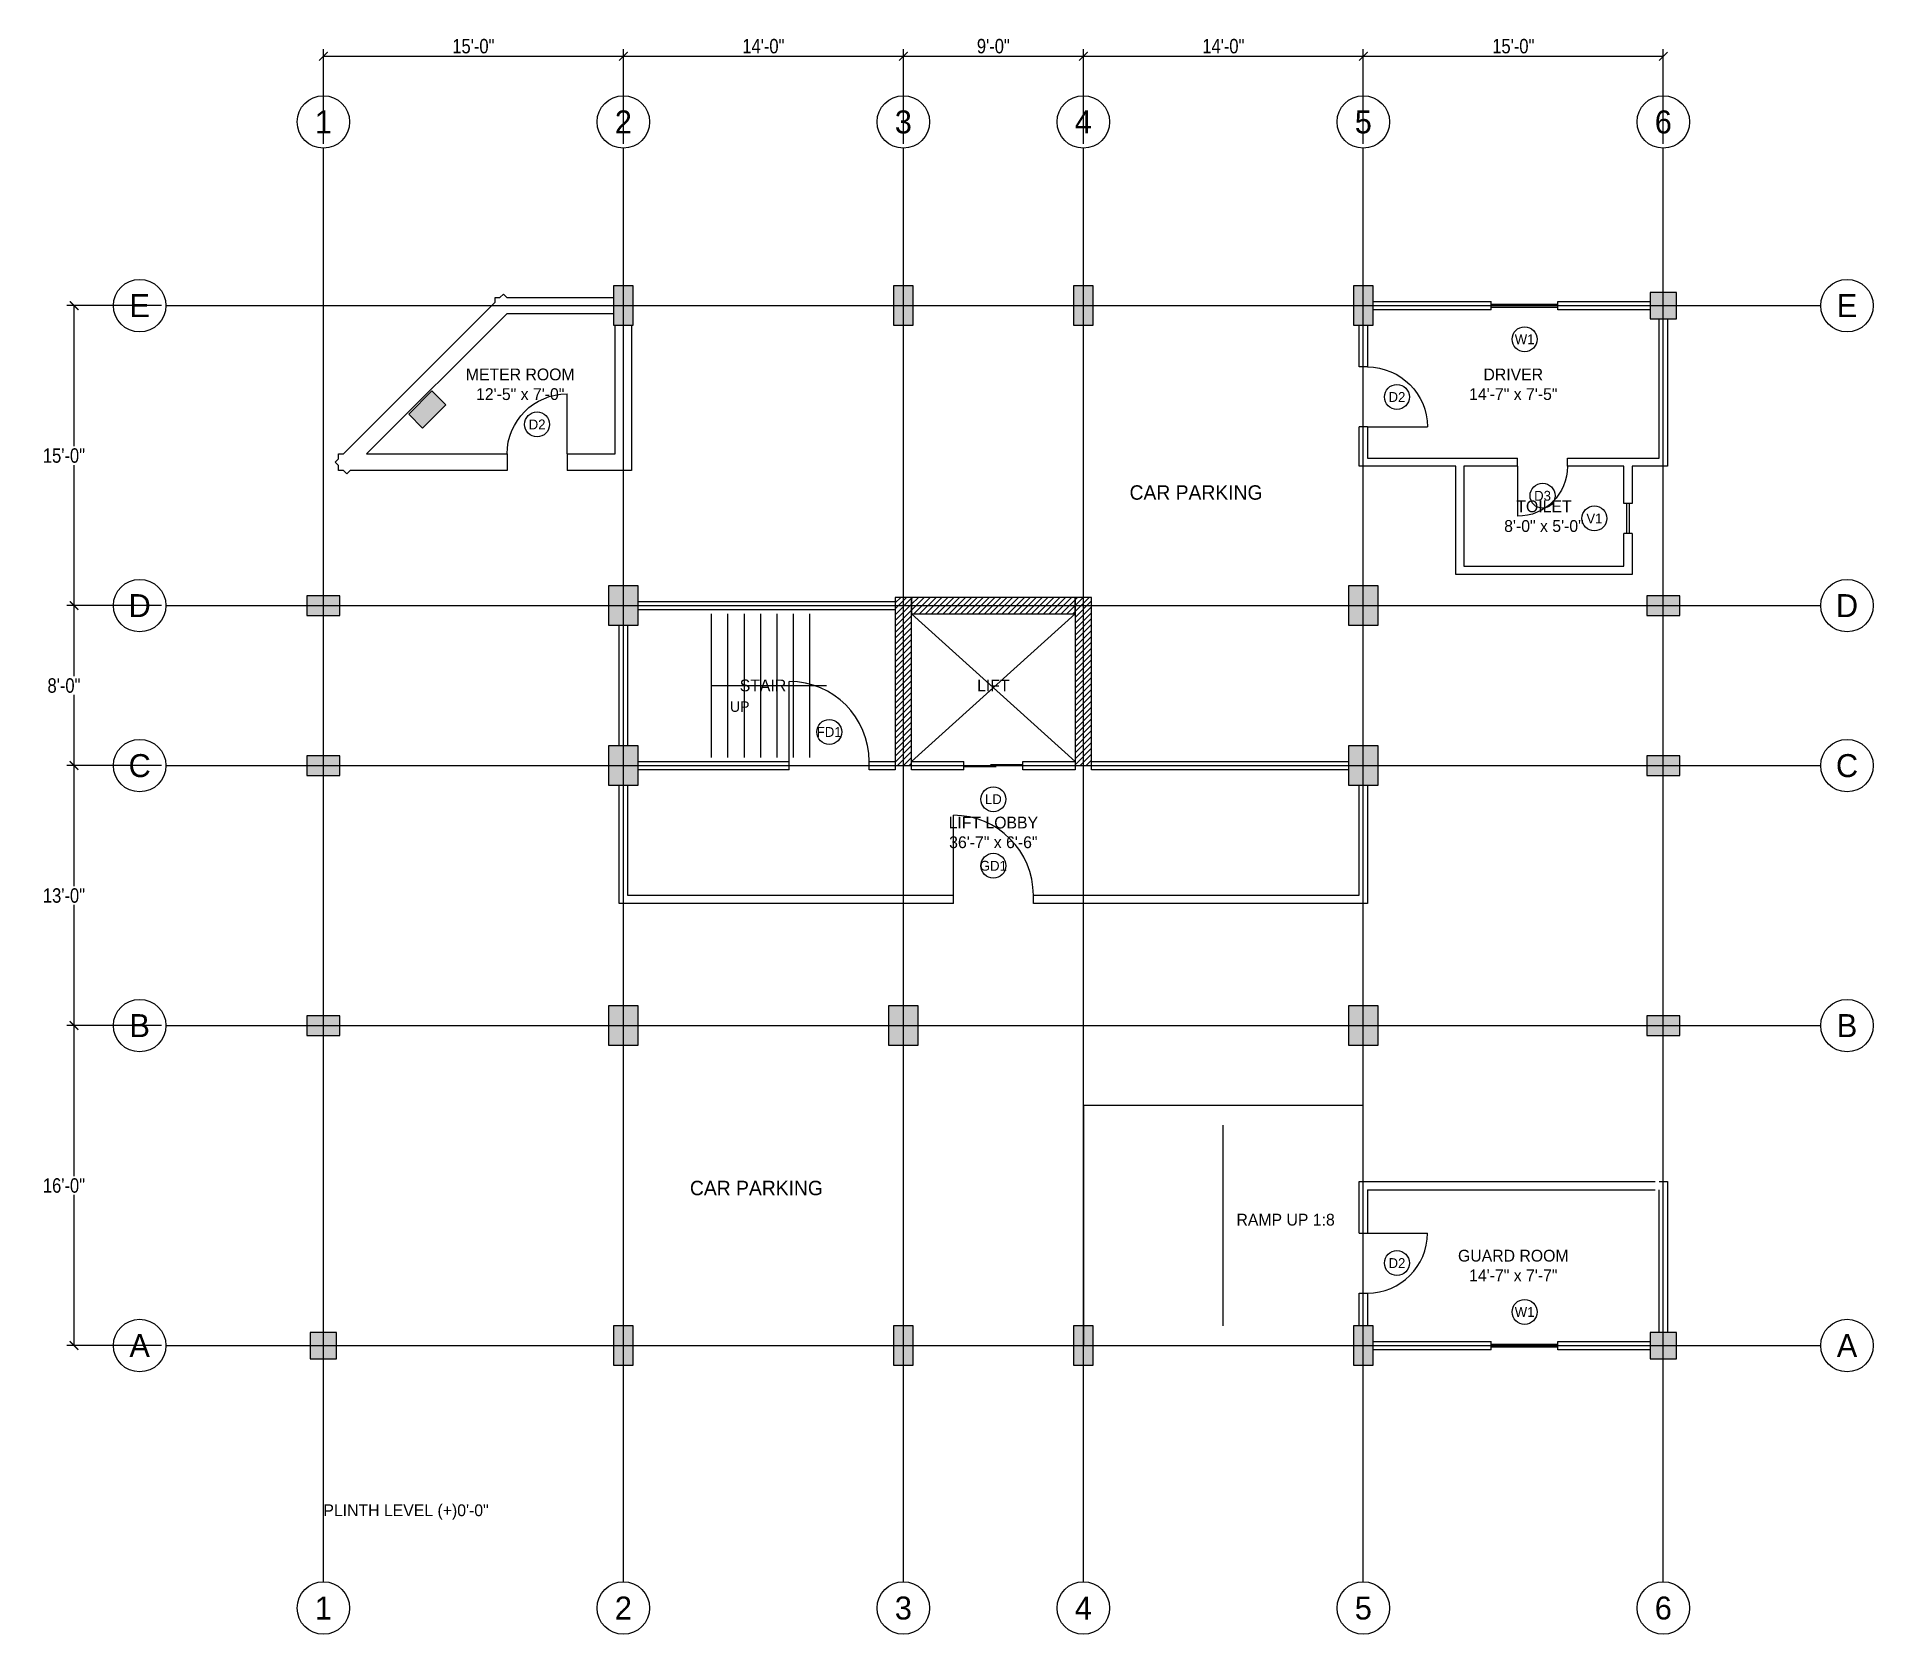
# Model space of a CAD drawing. Header units: millimetres. Extents: x -4369 to 320704, y -106852 to 19948.
# Drawn here: x -4369 to 23622, y -4400 to 19948 of the extents above; entities that cross this region are included whole.
import ezdxf
from ezdxf.enums import TextEntityAlignment as Align

# ---------------------------------------------------------------- set-up
doc = ezdxf.new("R2010")
doc.units = ezdxf.units.MM
doc.linetypes.add('CENTER', pattern=[5.08, 3.175, -0.635, 0.635, -0.635])
for name, color, linetype in [('A-COLS', 1, 'Continuous'), ('A-COLS-HATCH', 1, 'Continuous'), ('A-DOOR', 3, 'Continuous'), ('A-GLAZ', 4, 'Continuous'), ('A-GRID', 8, 'Continuous'), ('A-GRID-TEXT', 2, 'Continuous'), ('A-LEVEL', 2, 'Continuous'), ('A-RCC', 9, 'Continuous'), ('A-RCC-HATCH', 9, 'Continuous'), ('A-ROOM-NAME', 2, 'Continuous'), ('A-STAIR', 5, 'Continuous'), ('A-TAG', 2, 'Continuous'), ('A-TEXT', 7, 'Continuous'), ('DIMENSION', 3, 'Continuous'), ('DIMENTION', 3, 'Continuous'), ('WALL 10in', 7, 'Continuous'), ('wall-5', 7, 'Continuous')]:
    doc.layers.add(name, color=color, linetype=linetype)
doc.styles.add('OpenSansCondensed-Light', font='OpenSansCondensed-Light.ttf')
doc.dimstyles.new('EZDXF', dxfattribs={"dimtxt": 0.25, "dimasz": 0.175, "dimexe": 0.375, "dimexo": 0.125, "dimgap": 0.1, "dimtad": 1, "dimlfac": 100, "dimzin": 12, "dimdsep": 46, "dimtxsty": 'OpenSansCondensed-Light', "dimblk": 'ARCHTICK', "dimcen": 2.5, "dimazin": 3, "dimtfac": 0.5, "dimtmove": 2, "dimatfit": 3})

msp = doc.modelspace()

# ---------------------------------------------------------------- texts
at = {"layer": 'A-GRID-TEXT'}
for s, p in [('1', (0, 18649.6)), ('2', (4572, 18649.6)), ('3', (8839.2, 18649.6)), ('4', (11582.4, 18649.6)), ('5', (15849.6, 18649.6)), ('6', (20421.6, 18649.6)), ('E', (-2800, 15849.6)), ('E', (23221.6, 15849.6)), ('D', (-2800, 11277.6)), ('D', (23221.6, 11277.6)), ('C', (-2800, 8839.2)), ('C', (23221.6, 8839.2)), ('B', (-2800, 4876.8)), ('B', (23221.6, 4876.8)), ('A', (-2800, 0)), ('A', (23221.6, 0)), ('1', (0, -4000)), ('2', (4572, -4000)), ('3', (8839.2, -4000)), ('4', (11582.4, -4000)), ('5', (15849.6, -4000)), ('6', (20421.6, -4000))]:
    msp.add_text(s, height=350, dxfattribs=at).set_placement(p, align=Align.MIDDLE_CENTER)
at = {"layer": 'A-LEVEL'}
msp.add_text('PLINTH LEVEL (+)0\'-0"', height=180, dxfattribs=at).set_placement((0, -2600))
at = {"layer": 'A-ROOM-NAME', "attachment_point": 5}
for s, insert, char_height in [('METER ROOM\\P12\'-5" x 7\'-0"', (3000, 14650), 180), ('DRIVER\\P14\'-7" x 7\'-5"', (18135, 14650), 180), ('CAR PARKING', (13300, 13000), 220), ('TOILET\\P8\'-0" x 5\'-0"', (18602.6, 12639.6), 180), ('STAIR', (6700, 10060), 180), ('LIFT', (10210.8, 10060), 180), ('LIFT LOBBY\\P36\'-7" x 6\'-6"', (10210.8, 7820), 180), ('CAR PARKING', (6600, 2400), 220), ('GUARD ROOM\\P14\'-7" x 7\'-7"', (18135, 1220), 180)]:
    msp.add_mtext(s, dxfattribs=dict(at, insert=insert, char_height=char_height))
at = {"layer": 'A-STAIR'}
msp.add_text('UP', height=160, dxfattribs=at).set_placement((6197, 9658.4))
at = {"layer": 'A-TAG'}
for s, p in [('W1', (18308, 15337.1)), ('D2', (16362.1, 14457.2)), ('D2', (3257.2, 14039.1)), ('D3', (18581, 12951.6)), ('V1', (19371.6, 12606.2)), ('FD1', (7709.6, 9351.7)), ('LD', (10210.8, 8326.7)), ('GD1', (10210.8, 7312.5)), ('D2', (16362.1, 1257.2)), ('W1', (18308, 512.5))]:
    msp.add_text(s, height=150, dxfattribs=at).set_placement(p, align=Align.MIDDLE_CENTER)
at = {"layer": 'A-TEXT'}
msp.add_text('RAMP UP 1:8', height=180, dxfattribs=at).set_placement((13916, 1828.8))

# ---------------------------------------------------------------- blocks, each defined once
blk = doc.blocks.new('_ARCHTICK')
at = {"color": 0, "linetype": 'BYBLOCK', "const_width": 0.15}
blk.add_lwpolyline([(-0.5, -0.5), (0.5, 0.5)], dxfattribs=at)
blk = doc.blocks.new('DR-400')
blk.add_line((0, 0), (0, 1219.2))
blk.add_arc((0, 0), 1219.2, 0, 90)
blk = doc.blocks.new('DR-300')
blk.add_line((0, 0), (0, 914.4))
blk.add_arc((0, 0), 914.4, 0, 90)
blk = doc.blocks.new('DR-206')
blk.add_line((0, 0), (0, 762))
blk.add_arc((0, 0), 762, 0, 90)

# ---------------------------------------------------------------- dimensions: what is measured, and where the dimension line sits
at = {"layer": 'DIMENSION'}
for base, p1, p2, text in [((0, 19649.6), (0, 18249.6), (4572, 18249.6), '15\'-0"'), ((4572, 19649.6), (4572, 18249.6), (8839.2, 18249.6), '14\'-0"'), ((8839.2, 19649.6), (8839.2, 18249.6), (11582.4, 18249.6), '9\'-0"'), ((11582.4, 19649.6), (11582.4, 18249.6), (15849.6, 18249.6), '14\'-0"'), ((15849.6, 19649.6), (15849.6, 18249.6), (20421.6, 18249.6), '15\'-0"')]:
    msp.add_linear_dim(base=base, p1=p1, p2=p2, text=text, dimstyle='EZDXF', override={"dimtxt": 220, "dimasz": 132, "dimexe": 110, "dimexo": 66, "dimgap": 44, "dimtad": 1, "dimtih": 1, "dimtoh": 1, "dimdec": 0}, dxfattribs=at).render()
at = {"layer": 'DIMENTION'}
for base, p1, p2, text in [((-3800, 11277.6), (-2400, 11277.6), (-2400, 15849.6), '15\'-0"'), ((-3800, 8839.2), (-2400, 8839.2), (-2400, 11277.6), '8\'-0"'), ((-3800, 4876.8), (-2400, 4876.8), (-2400, 8839.2), '13\'-0"'), ((-3800, 0), (-2400, 0), (-2400, 4876.8), '16\'-0"')]:
    msp.add_linear_dim(base=base, p1=p1, p2=p2, angle=90, text=text, dimstyle='EZDXF', override={"dimtxt": 220, "dimasz": 132, "dimexe": 110, "dimexo": 66, "dimgap": 44, "dimtad": 1, "dimtih": 1, "dimtoh": 1, "dimdec": 0}, dxfattribs=at).render()

# ---------------------------------------------------------------- hatches: boundary and pattern name
at = {"layer": 'A-COLS-HATCH'}
h = msp.add_hatch(color=7, dxfattribs=at)
h.dxf.hatch_style = 1
h.paths.add_polyline_path([(4422, 15549.6), (4722, 15549.6), (4722, 16149.6), (4422, 16149.6)])
h = msp.add_hatch(color=7, dxfattribs=at)
h.dxf.hatch_style = 1
h.paths.add_polyline_path([(8689.2, 15549.6), (8989.2, 15549.6), (8989.2, 16149.6), (8689.2, 16149.6)])
h = msp.add_hatch(color=7, dxfattribs=at)
h.dxf.hatch_style = 1
h.paths.add_polyline_path([(11432.4, 15549.6), (11732.4, 15549.6), (11732.4, 16149.6), (11432.4, 16149.6)])
h = msp.add_hatch(color=7, dxfattribs=at)
h.dxf.hatch_style = 1
h.paths.add_polyline_path([(15699.6, 15549.6), (15999.6, 15549.6), (15999.6, 16149.6), (15699.6, 16149.6)])
h = msp.add_hatch(color=7, dxfattribs=at)
h.dxf.hatch_style = 1
h.paths.add_polyline_path([(20221.6, 15649.6), (20621.6, 15649.6), (20621.6, 16049.6), (20221.6, 16049.6)])
h = msp.add_hatch(color=7, dxfattribs=at)
h.dxf.hatch_style = 1
h.paths.add_polyline_path([(1513.021, 13983.025), (1866.575, 14336.579), (1654.443, 14548.711), (1300.889, 14195.157)])
h = msp.add_hatch(color=7, dxfattribs=at)
h.dxf.hatch_style = 1
h.paths.add_polyline_path([(4347, 10977.6), (4797, 10977.6), (4797, 11577.6), (4347, 11577.6)])
h = msp.add_hatch(color=7, dxfattribs=at)
h.dxf.hatch_style = 1
h.paths.add_polyline_path([(15624.6, 10977.6), (16074.6, 10977.6), (16074.6, 11577.6), (15624.6, 11577.6)])
h = msp.add_hatch(color=7, dxfattribs=at)
h.dxf.hatch_style = 1
h.paths.add_polyline_path([(-250, 11127.6), (250, 11127.6), (250, 11427.6), (-250, 11427.6)])
h = msp.add_hatch(color=7, dxfattribs=at)
h.dxf.hatch_style = 1
h.paths.add_polyline_path([(20171.6, 11127.6), (20671.6, 11127.6), (20671.6, 11427.6), (20171.6, 11427.6)])
h = msp.add_hatch(color=7, dxfattribs=at)
h.dxf.hatch_style = 1
h.paths.add_polyline_path([(-250, 8689.2), (250, 8689.2), (250, 8989.2), (-250, 8989.2)])
h = msp.add_hatch(color=7, dxfattribs=at)
h.dxf.hatch_style = 1
h.paths.add_polyline_path([(4347, 8539.2), (4797, 8539.2), (4797, 9139.2), (4347, 9139.2)])
h = msp.add_hatch(color=7, dxfattribs=at)
h.dxf.hatch_style = 1
h.paths.add_polyline_path([(15624.6, 8539.2), (16074.6, 8539.2), (16074.6, 9139.2), (15624.6, 9139.2)])
h = msp.add_hatch(color=7, dxfattribs=at)
h.dxf.hatch_style = 1
h.paths.add_polyline_path([(20171.6, 8689.2), (20671.6, 8689.2), (20671.6, 8989.2), (20171.6, 8989.2)])
h = msp.add_hatch(color=7, dxfattribs=at)
h.dxf.hatch_style = 1
h.paths.add_polyline_path([(4347, 4576.8), (4797, 4576.8), (4797, 5176.8), (4347, 5176.8)])
h = msp.add_hatch(color=7, dxfattribs=at)
h.dxf.hatch_style = 1
h.paths.add_polyline_path([(8614.2, 4576.8), (9064.2, 4576.8), (9064.2, 5176.8), (8614.2, 5176.8)])
h = msp.add_hatch(color=7, dxfattribs=at)
h.dxf.hatch_style = 1
h.paths.add_polyline_path([(15624.6, 4576.8), (16074.6, 4576.8), (16074.6, 5176.8), (15624.6, 5176.8)])
h = msp.add_hatch(color=7, dxfattribs=at)
h.dxf.hatch_style = 1
h.paths.add_polyline_path([(-250, 4726.8), (250, 4726.8), (250, 5026.8), (-250, 5026.8)])
h = msp.add_hatch(color=7, dxfattribs=at)
h.dxf.hatch_style = 1
h.paths.add_polyline_path([(20171.6, 4726.8), (20671.6, 4726.8), (20671.6, 5026.8), (20171.6, 5026.8)])
h = msp.add_hatch(color=7, dxfattribs=at)
h.dxf.hatch_style = 1
h.paths.add_polyline_path([(4422, -300), (4722, -300), (4722, 300), (4422, 300)])
h = msp.add_hatch(color=7, dxfattribs=at)
h.dxf.hatch_style = 1
h.paths.add_polyline_path([(8689.2, -300), (8989.2, -300), (8989.2, 300), (8689.2, 300)])
h = msp.add_hatch(color=7, dxfattribs=at)
h.dxf.hatch_style = 1
h.paths.add_polyline_path([(11432.4, -300), (11732.4, -300), (11732.4, 300), (11432.4, 300)])
h = msp.add_hatch(color=7, dxfattribs=at)
h.dxf.hatch_style = 1
h.paths.add_polyline_path([(15699.6, -300), (15999.6, -300), (15999.6, 300), (15699.6, 300)])
h = msp.add_hatch(color=7, dxfattribs=at)
h.dxf.hatch_style = 1
h.paths.add_polyline_path([(-200, -200), (200, -200), (200, 200), (-200, 200)])
h = msp.add_hatch(color=7, dxfattribs=at)
h.dxf.hatch_style = 1
h.paths.add_polyline_path([(20221.6, -200), (20621.6, -200), (20621.6, 200), (20221.6, 200)])
at = {"layer": 'A-RCC-HATCH'}
h = msp.add_hatch(dxfattribs=at)
h.set_pattern_fill('ANSI31', scale=20)
h.paths.add_polyline_path([(8714.2, 8839.2), (8964.2, 8839.2), (8964.2, 11402.6), (8714.2, 11402.6)])
h = msp.add_hatch(dxfattribs=at)
h.set_pattern_fill('ANSI31', scale=20)
h.paths.add_polyline_path([(8964.2, 11152.6), (11457.4, 11152.6), (11457.4, 11402.6), (8964.2, 11402.6)])
h = msp.add_hatch(dxfattribs=at)
h.set_pattern_fill('ANSI31', scale=20)
h.paths.add_polyline_path([(11457.4, 8839.2), (11707.4, 8839.2), (11707.4, 11402.6), (11457.4, 11402.6)])

# ---------------------------------------------------------------- linework, layer by layer
at = {"layer": 'A-COLS'}
for points in [[(4422, 15549.6), (4722, 15549.6), (4722, 16149.6), (4422, 16149.6)], [(8689.2, 15549.6), (8989.2, 15549.6), (8989.2, 16149.6), (8689.2, 16149.6)], [(11432.4, 15549.6), (11732.4, 15549.6), (11732.4, 16149.6), (11432.4, 16149.6)], [(15699.6, 15549.6), (15999.6, 15549.6), (15999.6, 16149.6), (15699.6, 16149.6)], [(20221.6, 15649.6), (20621.6, 15649.6), (20621.6, 16049.6), (20221.6, 16049.6)], [(1513.021, 13983.025), (1866.575, 14336.579), (1654.443, 14548.711), (1300.889, 14195.157)], [(4347, 10977.6), (4797, 10977.6), (4797, 11577.6), (4347, 11577.6)], [(15624.6, 10977.6), (16074.6, 10977.6), (16074.6, 11577.6), (15624.6, 11577.6)], [(-250, 11127.6), (250, 11127.6), (250, 11427.6), (-250, 11427.6)], [(20171.6, 11127.6), (20671.6, 11127.6), (20671.6, 11427.6), (20171.6, 11427.6)], [(-250, 8689.2), (250, 8689.2), (250, 8989.2), (-250, 8989.2)], [(4347, 8539.2), (4797, 8539.2), (4797, 9139.2), (4347, 9139.2)], [(15624.6, 8539.2), (16074.6, 8539.2), (16074.6, 9139.2), (15624.6, 9139.2)], [(20171.6, 8689.2), (20671.6, 8689.2), (20671.6, 8989.2), (20171.6, 8989.2)], [(4347, 4576.8), (4797, 4576.8), (4797, 5176.8), (4347, 5176.8)], [(8614.2, 4576.8), (9064.2, 4576.8), (9064.2, 5176.8), (8614.2, 5176.8)], [(15624.6, 4576.8), (16074.6, 4576.8), (16074.6, 5176.8), (15624.6, 5176.8)], [(-250, 4726.8), (250, 4726.8), (250, 5026.8), (-250, 5026.8)], [(20171.6, 4726.8), (20671.6, 4726.8), (20671.6, 5026.8), (20171.6, 5026.8)], [(4422, -300), (4722, -300), (4722, 300), (4422, 300)], [(8689.2, -300), (8989.2, -300), (8989.2, 300), (8689.2, 300)], [(11432.4, -300), (11732.4, -300), (11732.4, 300), (11432.4, 300)], [(15699.6, -300), (15999.6, -300), (15999.6, 300), (15699.6, 300)], [(-200, -200), (200, -200), (200, 200), (-200, 200)], [(20221.6, -200), (20621.6, -200), (20621.6, 200), (20221.6, 200)]]:
    msp.add_lwpolyline(points, close=True, dxfattribs=at)
at = {"layer": 'A-DOOR'}
for p, q in [((15912.1, 14914.4), (15787.1, 14914.4)), ((15912.1, 14000), (15787.1, 14000)), ((2800, 13589.1), (2800, 13339.1)), ((3714.4, 13589.1), (3714.4, 13339.1)), ((18200, 13401.6), (18200, 13526.6)), ((18962, 13401.6), (18962, 13526.6)), ((7100, 8776.7), (7100, 8901.7)), ((8319.2, 8776.7), (8319.2, 8901.7)), ((9760.8, 8776.7), (9760.8, 8901.7)), ((9760.8, 8823.575), (10255.8, 8823.575)), ((10165.8, 8854.825), (10660.8, 8854.825)), ((10660.8, 8776.7), (10660.8, 8901.7)), ((9601.2, 6737.5), (9601.2, 6862.5)), ((10820.4, 6737.5), (10820.4, 6862.5)), ((15787.1, 1714.4), (15912.1, 1714.4)), ((15787.1, 800), (15912.1, 800))]:
    msp.add_line(p, q, dxfattribs=at)
at = {"layer": 'A-GLAZ'}
for p, q in [((17800, 15787.1), (17800, 15912.1)), ((17800, 15870.433), (18816, 15870.433)), ((17800, 15849.6), (18816, 15849.6)), ((17800, 15828.767), (18816, 15828.767)), ((18816, 15787.1), (18816, 15912.1)), ((19946.6, 12834.8), (19821.6, 12834.8)), ((19863.267, 12377.6), (19863.267, 12834.8)), ((19904.933, 12377.6), (19904.933, 12834.8)), ((19946.6, 12377.6), (19821.6, 12377.6)), ((17800, -62.5), (17800, 62.5)), ((17800, 20.833), (18816, 20.833)), ((17800, 0), (18816, 0)), ((18816, -62.5), (18816, 62.5)), ((17800, -20.833), (18816, -20.833))]:
    msp.add_line(p, q, dxfattribs=at)
at = {"layer": 'A-GRID', "linetype": 'CENTER'}
for p, q in [((0, -3600), (0, 18249.6)), ((4572, -3600), (4572, 18249.6)), ((8839.2, -3600), (8839.2, 18249.6)), ((11582.4, -3600), (11582.4, 18249.6)), ((15849.6, -3600), (15849.6, 18249.6)), ((20421.6, -3600), (20421.6, 18249.6)), ((-2400, 15849.6), (22821.6, 15849.6)), ((-2400, 11277.6), (22821.6, 11277.6)), ((-2400, 8839.2), (22821.6, 8839.2)), ((-2400, 4876.8), (22821.6, 4876.8)), ((-2400, 0), (22821.6, 0))]:
    msp.add_line(p, q, dxfattribs=at)
at = {"layer": 'A-GRID'}
for centre in [(0, 18649.6), (4572, 18649.6), (8839.2, 18649.6), (11582.4, 18649.6), (15849.6, 18649.6), (20421.6, 18649.6), (-2800, 15849.6), (23221.6, 15849.6), (-2800, 11277.6), (23221.6, 11277.6), (-2800, 8839.2), (23221.6, 8839.2), (-2800, 4876.8), (23221.6, 4876.8), (-2800, 0), (23221.6, 0), (0, -4000), (4572, -4000), (8839.2, -4000), (11582.4, -4000), (15849.6, -4000), (20421.6, -4000)]:
    msp.add_circle(centre, 400, dxfattribs=at)
at = {"layer": 'A-RCC'}
for points in [[(8714.2, 8839.2), (8964.2, 8839.2), (8964.2, 11402.6), (8714.2, 11402.6)], [(8964.2, 11152.6), (11457.4, 11152.6), (11457.4, 11402.6), (8964.2, 11402.6)], [(11457.4, 8839.2), (11707.4, 8839.2), (11707.4, 11402.6), (11457.4, 11402.6)]]:
    msp.add_lwpolyline(points, close=True, dxfattribs=at)
at = {"layer": 'A-STAIR'}
for p, q in [((5916.2, 8964.2), (5916.2, 11152.6)), ((6166.2, 8964.2), (6166.2, 11152.6)), ((6416.2, 8964.2), (6416.2, 11152.6)), ((6666.2, 8964.2), (6666.2, 11152.6)), ((6916.2, 8964.2), (6916.2, 11152.6)), ((7166.2, 8964.2), (7166.2, 11152.6)), ((7416.2, 8964.2), (7416.2, 11152.6)), ((5916.2, 10058.4), (7666.2, 10058.4))]:
    msp.add_line(p, q, dxfattribs=at)
at = {"layer": 'A-TAG'}
for centre in [(18308, 15337.1), (16362.1, 14457.2), (3257.2, 14039.1), (18581, 12951.6), (19371.6, 12606.2), (7709.6, 9351.7), (10210.8, 8326.7), (10210.8, 7312.5), (16362.1, 1257.2), (18308, 512.5)]:
    msp.add_circle(centre, 190, dxfattribs=at)
at = {"layer": 'A-TEXT'}
for p, q in [((8964.2, 8901.7), (11457.4, 11152.6)), ((8964.2, 11152.6), (11457.4, 8901.7)), ((13716, 300), (13716, 3357.6))]:
    msp.add_line(p, q, dxfattribs=at)
msp.add_lwpolyline([(11582.4, 0), (15849.6, 0), (15849.6, 3657.6), (11582.4, 3657.6)], close=True, dxfattribs=at)
at = {"layer": 'WALL 10in'}
for p, q in [((2618.2, 15901.377), (2618.2, 15974.6)), ((2618.2, 15974.6), (2691.423, 15974.6)), ((2691.423, 15974.6), (2743.2, 16026.377)), ((2743.2, 16026.377), (2794.977, 15974.6)), ((2794.977, 15974.6), (4422, 15974.6)), ((305.923, 13589.1), (2618.2, 15901.377)), ((2794.977, 15724.6), (659.477, 13589.1)), ((4422, 15724.6), (2794.977, 15724.6)), ((4447, 13589.1), (4447, 15549.6)), ((4697, 15549.6), (4697, 13589.1)), ((180.923, 13464.1), (232.7, 13515.877)), ((232.7, 13412.323), (180.923, 13464.1)), ((232.7, 13515.877), (232.7, 13589.1)), ((232.7, 13589.1), (305.923, 13589.1)), ((659.477, 13589.1), (2800, 13589.1)), ((3714.4, 13589.1), (4447, 13589.1)), ((4697, 13589.1), (4697, 13339.1)), ((232.7, 13339.1), (232.7, 13412.323)), ((305.923, 13339.1), (232.7, 13339.1)), ((357.7, 13287.323), (305.923, 13339.1)), ((409.477, 13339.1), (357.7, 13287.323)), ((2800, 13339.1), (409.477, 13339.1)), ((4447, 13339.1), (3714.4, 13339.1)), ((4697, 13339.1), (4447, 13339.1))]:
    msp.add_line(p, q, dxfattribs=at)
at = {"layer": 'wall-5'}
for p, q in [((15999.6, 15912.1), (17800, 15912.1)), ((17800, 15787.1), (15999.6, 15787.1)), ((18816, 15912.1), (20221.6, 15912.1)), ((20221.6, 15787.1), (18816, 15787.1)), ((15787.1, 14914.4), (15787.1, 15549.6)), ((15912.1, 15549.6), (15912.1, 14914.4)), ((20359.1, 13526.6), (20359.1, 15649.6)), ((20484.1, 15649.6), (20484.1, 13526.6)), ((15787.1, 13526.6), (15787.1, 14000)), ((15912.1, 14000), (15912.1, 13526.6)), ((15787.1, 13401.6), (15787.1, 13526.6)), ((15912.1, 13526.6), (17258.6, 13526.6)), ((17258.6, 13526.6), (17383.6, 13526.6)), ((17383.6, 13526.6), (18200, 13526.6)), ((18962, 13526.6), (19821.6, 13526.6)), ((19821.6, 13526.6), (19946.6, 13526.6)), ((19946.6, 13526.6), (20359.1, 13526.6)), ((20484.1, 13526.6), (20484.1, 13401.6)), ((15912.1, 13401.6), (15787.1, 13401.6)), ((17258.6, 13401.6), (15912.1, 13401.6)), ((17258.6, 11877.6), (17258.6, 13401.6)), ((17383.6, 13401.6), (17383.6, 11877.6)), ((18200, 13401.6), (17383.6, 13401.6)), ((19821.6, 13401.6), (18962, 13401.6)), ((19821.6, 12834.8), (19821.6, 13401.6)), ((20359.1, 13401.6), (19946.6, 13401.6)), ((19946.6, 13401.6), (19946.6, 12834.8)), ((20484.1, 13401.6), (20359.1, 13401.6)), ((19821.6, 11877.6), (19821.6, 12377.6)), ((19946.6, 12377.6), (19946.6, 11877.6)), ((17258.6, 11752.6), (17258.6, 11877.6)), ((17383.6, 11877.6), (19821.6, 11877.6)), ((19946.6, 11877.6), (19946.6, 11752.6)), ((17383.6, 11752.6), (17258.6, 11752.6)), ((19821.6, 11752.6), (17383.6, 11752.6)), ((19946.6, 11752.6), (19821.6, 11752.6)), ((4797, 11340.1), (8714.2, 11340.1)), ((8714.2, 11215.1), (4797, 11215.1)), ((4509.5, 9139.2), (4509.5, 10977.6)), ((4634.5, 10977.6), (4634.5, 9139.2)), ((4797, 8901.7), (7100, 8901.7)), ((7100, 8776.7), (4797, 8776.7)), ((8319.2, 8901.7), (8714.2, 8901.7)), ((8714.2, 8776.7), (8319.2, 8776.7)), ((8714.2, 8839.2), (8714.2, 8776.7)), ((8964.2, 8901.7), (9760.8, 8901.7)), ((8964.2, 8776.7), (8964.2, 8839.2)), ((9760.8, 8776.7), (8964.2, 8776.7)), ((10660.8, 8901.7), (11457.4, 8901.7)), ((11457.4, 8776.7), (10660.8, 8776.7)), ((11457.4, 8839.2), (11457.4, 8776.7)), ((11707.4, 8901.7), (15624.6, 8901.7)), ((11707.4, 8776.7), (11707.4, 8839.2)), ((15624.6, 8776.7), (11707.4, 8776.7)), ((4509.5, 6862.5), (4509.5, 8539.2)), ((4634.5, 8539.2), (4634.5, 6862.5)), ((15787.1, 6862.5), (15787.1, 8539.2)), ((15912.1, 8539.2), (15912.1, 6862.5)), ((4509.5, 6737.5), (4509.5, 6862.5)), ((4634.5, 6737.5), (4509.5, 6737.5)), ((4634.5, 6862.5), (9601.2, 6862.5)), ((9601.2, 6737.5), (4634.5, 6737.5)), ((10820.4, 6862.5), (15787.1, 6862.5)), ((15787.1, 6737.5), (10820.4, 6737.5)), ((15912.1, 6737.5), (15787.1, 6737.5)), ((15912.1, 6862.5), (15912.1, 6737.5)), ((15787.1, 2375.9), (15787.1, 2500.9)), ((15787.1, 2500.9), (15912.1, 2500.9)), ((15787.1, 1714.4), (15787.1, 2375.9)), ((15912.1, 2500.9), (20299.1, 2500.9)), ((15912.1, 2375.9), (15912.1, 1714.4)), ((15912.1, 2375.9), (20299.1, 2375.9)), ((20359.1, 2500.9), (20484.1, 2500.9)), ((20359.1, 200), (20359.1, 2375.9)), ((20484.1, 2500.9), (20484.1, 2375.9)), ((20484.1, 2375.9), (20484.1, 200)), ((15787.1, 300), (15787.1, 800)), ((15912.1, 800), (15912.1, 300)), ((15999.6, 62.5), (17800, 62.5)), ((18816, 62.5), (20221.6, 62.5)), ((17800, -62.5), (15999.6, -62.5)), ((20221.6, -62.5), (18816, -62.5))]:
    msp.add_line(p, q, dxfattribs=at)

# ---------------------------------------------------------------- block references
at = {"layer": 'A-DOOR', "yscale": -1}
for p, rotation in [((15912.1, 14000), 90), ((3714.4, 13589.1), 180)]:
    msp.add_blockref('DR-300', p, dxfattribs=dict(at, rotation=rotation))
msp.add_blockref('DR-206', (18200, 13401.6), dxfattribs=at)
at = {"layer": 'A-DOOR'}
for p in [(7100, 8901.7), (9601.2, 6862.5)]:
    msp.add_blockref('DR-400', p, dxfattribs=at)
at = {"layer": 'A-DOOR', "rotation": -90}
msp.add_blockref('DR-300', (15912.1, 1714.4), dxfattribs=at)

msp.set_redraw_order([(e.dxf.handle, doc.entitydb.next_handle()) for e in msp.query("TEXT MTEXT ATTDEF DIMENSION ARC_DIMENSION")])  # texts and dimensions are drawn at this point

doc.saveas('drawing.dxf')
